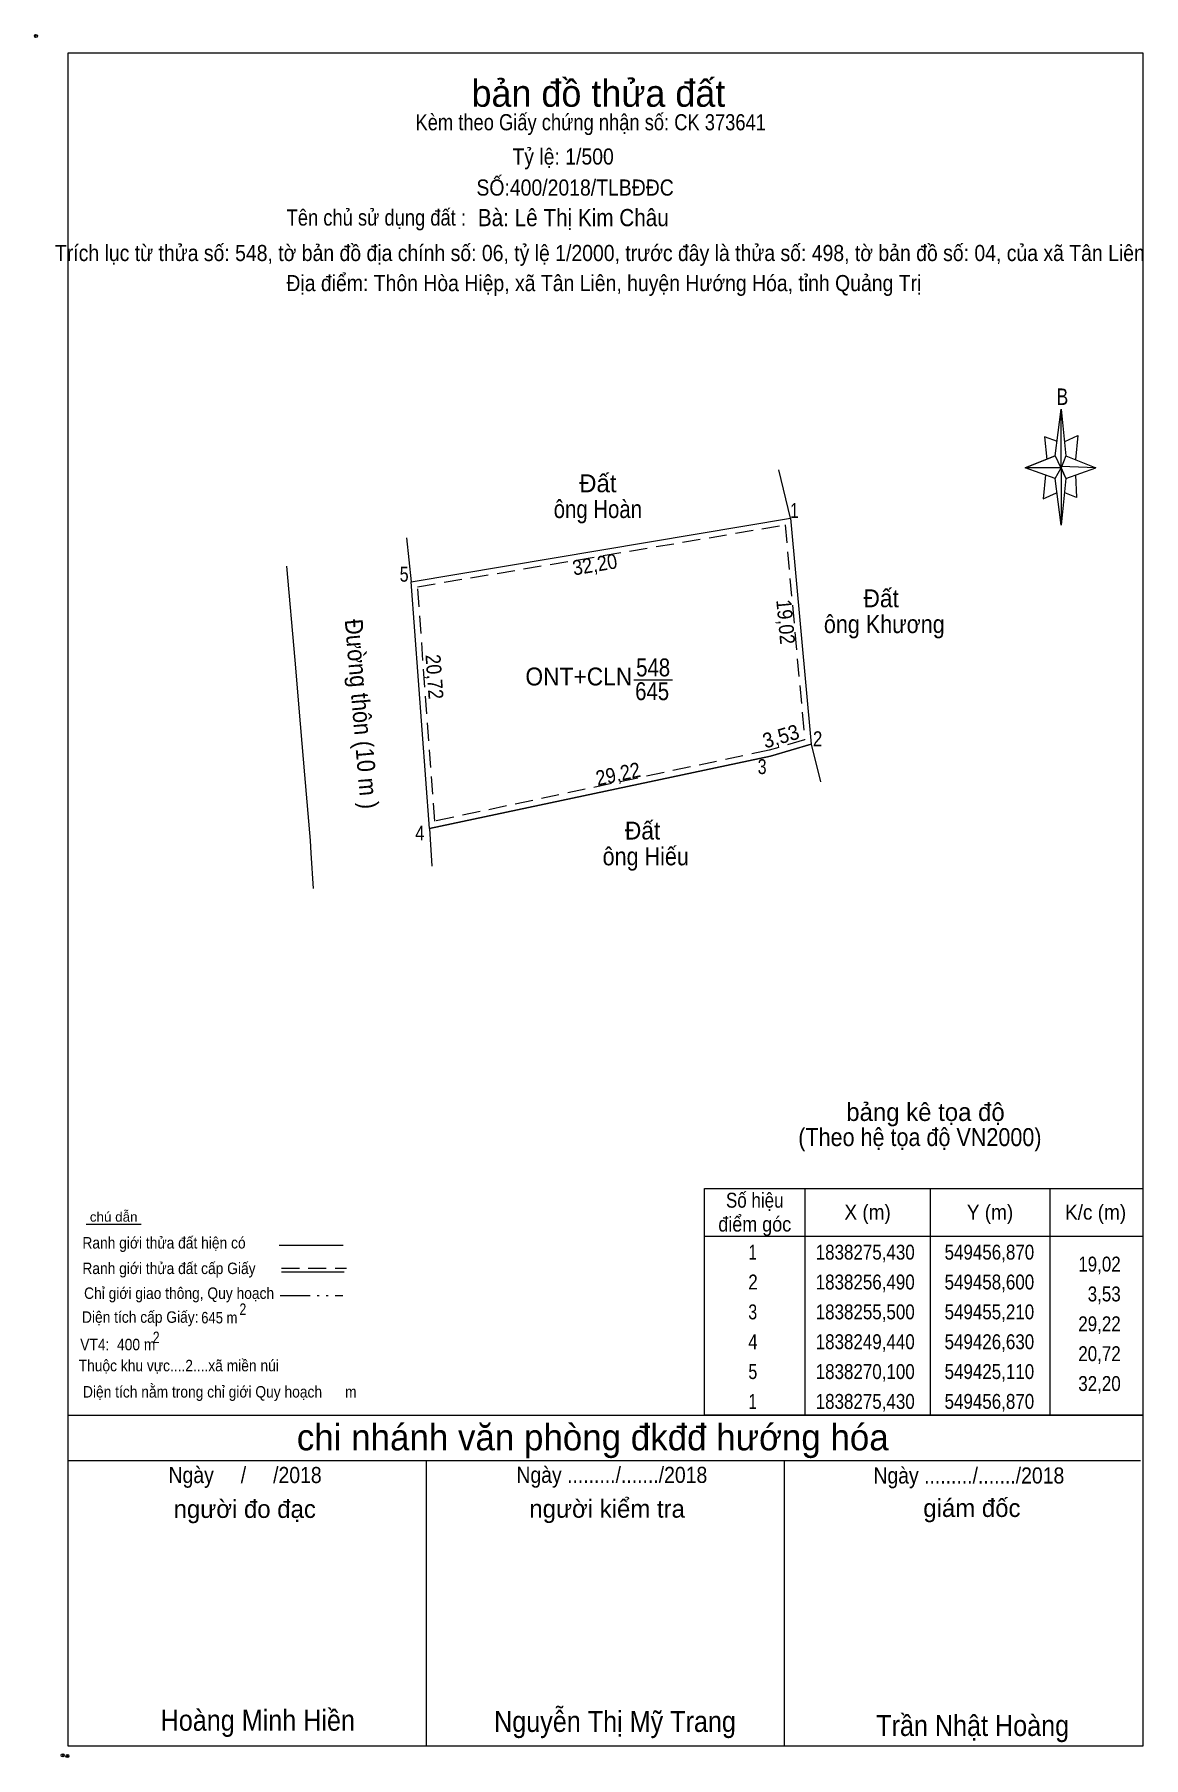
# Model space of a CAD drawing. Header units: metres. Extents: x 548819 to 549486, y 1838172 to 1838316.
# Drawn here: x 549393.6 to 549486.4, y 1838171.6 to 1838315.9 of the extents above; entities that cross this region are included whole.
import ezdxf
from ezdxf.enums import TextEntityAlignment as Align

# ---------------------------------------------------------------- set-up
doc = ezdxf.new("R2010")
doc.units = ezdxf.units.M
doc.header["$LTSCALE"] = 0.5
doc.header["$PDMODE"] = 32
doc.header["$PDSIZE"] = 0.25
for name, pattern in [('DASH_DOUBLE_DOT', [9.2, 5, -1.2, 0.3, -1.2, 0.3, -1.2]), ('DOTTED', [1.5, 0.3, -1.2]), ('MEDIUM_DASHED', [4.5, 3, -1.5])]:
    doc.linetypes.add(name, pattern=pattern)
for name, color, linetype, lineweight in [('1', 7, 'DOTTED', 13), ('10', 7, 'Continuous', 13), ('18', 7, 'Continuous', 25), ('23', 7, 'Continuous', 13), ('28', 7, 'Continuous', 13), ('61', 7, 'Continuous', 13), ('63', 7, 'Continuous', 13)]:
    doc.layers.add(name, color=color, linetype=linetype, lineweight=lineweight)
doc.layers.add('13', color=7, linetype='Continuous')

msp = doc.modelspace()

# ---------------------------------------------------------------- texts
at = {"layer": '13', "width": 0.85}
for s, p in [('548', (549445.37, 1838262.17)), ('645', (549445.285, 1838260.18))]:
    msp.add_text(s, height=1.5, dxfattribs=at).set_placement(p, align=Align.CENTER)
at = {"layer": '13', "width": 0.95}
msp.add_text('ONT+CLN', height=1.5, dxfattribs=at).set_placement((549443.62, 1838261.41), align=Align.RIGHT)
at = {"layer": '28'}
for s, height, p in [('bản đồ thửa đất', 2.25, (549440.785, 1838309.87)), ('bảng kê tọa độ', 1.5, (549468.18, 1838224.94)), ('chi nhánh văn phòng đkđđ hướng hóa', 2.187, (549440.315, 1838197.36)), ('người đo đạc', 1.5, (549411.165, 1838191.7)), ('người kiểm tra', 1.5, (549441.515, 1838191.72)), ('giám đốc', 1.5, (549472.065, 1838191.78))]:
    msp.add_text(s, height=height, dxfattribs=at).set_placement(p, align=Align.CENTER)
for s, height, width, p in [('Kèm theo Giấy chứng nhận số: CK 373641', 1.35, 0.85, (549440.14, 1838307.9)), ('Tỷ lệ: 1/500', 1.35, 0.9, (549437.83, 1838305.03)), ('SỐ:400/2018/TLBĐĐC', 1.35, 0.9, (549438.835, 1838302.43)), ('Tên chủ sử dụng đất :', 1.35, 0.85, (549422.185, 1838299.92)), ('Trích lục từ thửa số: 548, tờ bản đồ địa chính số: 06, tỷ lệ 1/2000, trước đây là thửa số: 498, tờ bản đồ số: 04, của xã Tân Liên', 1.35, 0.9, (549440.91, 1838296.95)), ('Địa điểm: Thôn Hòa Hiệp, xã Tân Liên, huyện Hướng Hóa, tỉnh Quảng Trị', 1.35, 0.9, (549441.245, 1838294.43)), ('B', 1.378, 0.8, (549479.64, 1838284.9)), ('(Theo hệ tọa độ VN2000)', 1.5, 0.9, (549467.71, 1838222.84)), ('chú dẫn', 0.8, 1.05, (549400.19, 1838216.51)), ('Ranh giới thửa đất hiện có ', 0.96, 0.9, (549404.565, 1838214.26)), ('Ranh giới thửa đất cấp Giấy', 0.96, 0.9, (549404.82, 1838212.12)), ('Chỉ giới giao thông, Quy hoạch', 0.96, 0.9, (549405.67, 1838210.04)), ('Diện tích cấp Giấy: ', 0.96, 0.9, (549402.575, 1838208.04)), ('645 m ', 0.96, 0.85, (549409.19, 1838207.99)), ('2', 0.96, 0.8, (549411.01, 1838208.7)), ('2', 0.96, 0.8, (549411.01, 1838208.7)), ('2', 0.96, 0.8, (549403.75, 1838206.34)), (' VT4:  400 m ', 0.96, 0.9, (549400.535, 1838205.74)), ('Thuộc khu vực....2....xã miền núi', 0.96, 0.9, (549405.64, 1838203.98)), ('Diện tích nằm trong chỉ giới Quy hoạch      m', 0.96, 0.9, (549409.075, 1838201.78)), ('Ngày     /     /2018', 1.35, 0.9, (549411.195, 1838194.62)), ('Ngày ........./......./2018', 1.35, 0.9, (549441.91, 1838194.63)), ('Ngày ........./......./2018', 1.35, 0.9, (549471.81, 1838194.58)), ('Hoàng Minh Hiền', 1.75, 0.9, (549412.26, 1838173.88)), ('Nguyễn Thị Mỹ Trang', 1.75, 0.9, (549442.175, 1838173.78)), ('Trần Nhật Hoàng', 1.75, 0.9, (549472.13, 1838173.44))]:
    msp.add_text(s, height=height, dxfattribs=dict(at, width=width)).set_placement(p, align=Align.CENTER)
at = {"layer": '28', "width": 0.9}
msp.add_text('Bà: Lê Thị Kim Châu', height=1.44, dxfattribs=at).set_placement((549430.69, 1838299.87))
at = {"layer": '63'}
msp.add_text('Đất', height=1.5, dxfattribs=at).set_placement((549440.74, 1838277.59), align=Align.CENTER)
for s, height, width, p in [('ông Hoàn', 1.5, 0.85, (549440.74, 1838275.43)), ('Đất ', 1.5, 0.95, (549464.73, 1838267.96)), ('ông Khương', 1.5, 0.9, (549464.73, 1838265.8)), ('Đất ', 1.5, 0.95, (549444.75, 1838248.51)), ('ông Hiếu', 1.5, 0.9, (549444.75, 1838246.35)), ('Số hiệu', 1.25, 0.85, (549453.88, 1838217.68)), ('điểm góc', 1.25, 0.9, (549453.88, 1838215.68)), ('X (m)', 1.25, 0.95, (549463.33, 1838216.68)), ('Y (m)', 1.25, 0.95, (549473.585, 1838216.68)), ('K/c (m)', 1.25, 0.95, (549482.425, 1838216.68)), (' 1', 1.25, 0.75, (549453.53, 1838213.33)), ('1838275,430', 1.25, 0.85, (549463.13, 1838213.33)), ('549456,870', 1.25, 0.85, (549473.53, 1838213.33)), (' 2', 1.25, 0.85, (549453.535, 1838210.83)), ('1838256,490', 1.25, 0.85, (549463.13, 1838210.83)), ('549458,600', 1.25, 0.85, (549473.53, 1838210.83)), (' 3', 1.25, 0.8, (549453.525, 1838208.33)), ('1838255,500', 1.25, 0.85, (549463.13, 1838208.33)), ('549455,210', 1.25, 0.85, (549473.53, 1838208.33)), (' 4', 1.25, 0.85, (549453.53, 1838205.83)), ('1838249,440', 1.25, 0.85, (549463.13, 1838205.83)), ('549426,630', 1.25, 0.85, (549473.53, 1838205.83)), (' 5', 1.25, 0.8, (549453.535, 1838203.33)), ('1838270,100', 1.25, 0.85, (549463.13, 1838203.33)), ('549425,110', 1.25, 0.85, (549473.53, 1838203.33)), (' 1', 1.25, 0.75, (549453.53, 1838200.83)), ('1838275,430', 1.25, 0.85, (549463.13, 1838200.83)), ('549456,870', 1.25, 0.85, (549473.53, 1838200.83))]:
    msp.add_text(s, height=height, dxfattribs=dict(at, width=width)).set_placement(p, align=Align.CENTER)
for s, width, p in [(' 1', 0.75, (549457.55, 1838275.43)), (' 5', 0.8, (549424.89, 1838270.1)), (' 2', 0.85, (549459.54, 1838256.32)), (' 3', 0.8, (549454.87, 1838253.99)), (' 4', 0.85, (549426.23, 1838248.43)), ('19,02', 0.85, (549484.53, 1838212.33)), ('3,53', 0.85, (549484.53, 1838209.83)), ('29,22', 0.85, (549484.53, 1838207.33)), ('20,72', 0.85, (549484.53, 1838204.83)), ('32,20', 0.85, (549484.53, 1838202.33))]:
    msp.add_text(s, height=1.25, dxfattribs=dict(at, width=width)).set_placement(p, align=Align.RIGHT)
for s, height, rotation, width, p in [('32,20', 1.25, 9.527, 0.9, (549440.5866, 1838270.9283)), ('19,02', 1.25, 275.219, 0.9, (549455.8502, 1838266.6769)), ('Đường thôn (10 m )', 1.5, 274.878, 0.9, (549420.2141, 1838258.9588)), ('20,72', 1.25, 274.208, 0.9, (549426.436, 1838262.0909)), ('3,53', 1.25, 16.28, 0.95, (549456.2398, 1838256.5551)), ('29,22', 1.25, 11.971, 0.9, (549442.5604, 1838253.3929))]:
    msp.add_text(s, height=height, rotation=rotation, dxfattribs=dict(at, width=width)).set_placement(p, align=Align.CENTER)

# ---------------------------------------------------------------- linework, layer by layer
at = {"layer": '1', "linetype": 'Continuous'}
msp.add_lwpolyline([(549456.87, 1838275.43), (549458.6, 1838256.49), (549455.21, 1838255.5), (549426.63, 1838249.44), (549425.11, 1838270.1)], close=True, dxfattribs=at)
at = {"layer": '1', "linetype": 'MEDIUM_DASHED'}
msp.add_lwpolyline([(549425.64, 1838269.68), (549456.42, 1838274.85), (549458.06, 1838256.85), (549455.09, 1838255.99), (549427.09, 1838250.05)], close=True, dxfattribs=at)
at = {"layer": '10'}
for p, q in [((549456.87, 1838275.43), (549455.91, 1838279.47)), ((549425.11, 1838270.1), (549456.87, 1838275.43)), ((549425.11, 1838270.1), (549456.87, 1838275.43)), ((549458.6, 1838256.49), (549459.4, 1838253.34)), ((549426.63, 1838249.44), (549455.21, 1838255.5))]:
    msp.add_line(p, q, dxfattribs=at)
msp.add_lwpolyline([(549426.63, 1838249.44), (549455.21, 1838255.5), (549458.6, 1838256.49), (549459.4, 1838253.34)], dxfattribs=at)
msp.add_lwpolyline([(549426.63, 1838249.44), (549455.21, 1838255.5), (549458.6, 1838256.49), (549459.4, 1838253.34)], dxfattribs=at)
at = {"layer": '18', "lineweight": 13}
for p, q in [((549456.87, 1838275.43), (549458.6, 1838256.49)), ((549424.71, 1838273.78), (549425.11, 1838270.1)), ((549415.95, 1838256.55), (549416.17, 1838253.92)), ((549416.17, 1838253.92), (549416.64, 1838248.44)), ((549416.64, 1838248.44), (549416.71, 1838247.37)), ((549416.71, 1838247.37), (549416.9, 1838244.4))]:
    msp.add_line(p, q, dxfattribs=at)
msp.add_lwpolyline([(549415.35, 1838263.52), (549415.81, 1838258.19), (549415.95, 1838256.55)], dxfattribs=at)
at = {"layer": '23'}
for q in [(549425.11, 1838270.1), (549425.11, 1838270.1), (549425.11, 1838270.1), (549426.84, 1838246.28)]:
    msp.add_line((549426.63, 1838249.44), q, dxfattribs=at)
at = {"layer": '28'}
for p, q in [((549396.38, 1838236.79), (549396.38, 1838294.17)), ((549479.04, 1838280.64), (549479.54, 1838284.54)), ((549479.94, 1838280.64), (549482.44, 1838279.64)), ((549479.04, 1838278.74), (549476.54, 1838279.64)), ((549479.94, 1838278.74), (549479.54, 1838274.84)), ((549480.74, 1838279.04), (549480.84, 1838277.14)), ((549480.84, 1838277.14), (549479.84, 1838277.54)), ((549396.38, 1838215.53), (549396.38, 1838236.79)), ((549397.88, 1838216.31), (549402.48, 1838216.31)), ((549414.04, 1838214.54), (549419.42, 1838214.54)), ((549414.24, 1838212.3), (549419.5, 1838212.3)), ((549396.38, 1838200.3), (549486.38, 1838200.3)), ((549396.38, 1838196.5), (549486.18, 1838196.5)), ((549396.38, 1838196.5), (549486.18, 1838196.5)), ((549396.38, 1838196.5), (549486.18, 1838196.5)), ((549426.38, 1838172.6), (549426.38, 1838196.5)), ((549456.38, 1838172.6), (549456.38, 1838196.5))]:
    msp.add_line(p, q, dxfattribs=at)
at = {"layer": '28', "linetype": 'MEDIUM_DASHED'}
msp.add_line((549414.24, 1838212.62), (549419.68, 1838212.62), dxfattribs=at)
at = {"layer": '28', "linetype": 'DASH_DOUBLE_DOT', "lineweight": 25}
msp.add_line((549414.14, 1838210.33), (549419.38, 1838210.33), dxfattribs=at)
at = {"layer": '28'}
for points in [[(549396.38, 1838294.17), (549396.38, 1838314.4), (549486.38, 1838314.4), (549486.38, 1838215.53)], [(549479.24, 1838281.84), (549478.14, 1838282.24), (549478.34, 1838280.34)], [(549479.84, 1838281.84), (549480.94, 1838282.34), (549480.74, 1838280.34)], [(549479.54, 1838279.64), (549479.04, 1838280.64), (549476.54, 1838279.64)], [(549479.54, 1838279.64), (549479.94, 1838278.74), (549482.44, 1838279.64)], [(549478.24, 1838279.04), (549478.04, 1838277.04), (549479.14, 1838277.54)], [(549486.38, 1838215.53), (549486.38, 1838172.6), (549396.38, 1838172.6), (549396.38, 1838215.53)], [(549486.38, 1838172.6), (549396.38, 1838172.6), (549396.38, 1838196.5)]]:
    msp.add_lwpolyline(points, dxfattribs=at)
for points in [[(549479.54, 1838284.54), (549479.94, 1838280.64), (549479.54, 1838279.64)], [(549479.54, 1838279.64), (549476.54, 1838279.64), (549479.04, 1838280.64), (549479.94, 1838278.74), (549482.44, 1838279.64), (549479.54, 1838279.74)], [(549479.54, 1838279.64), (549479.54, 1838274.84), (549479.04, 1838278.74)]]:
    msp.add_lwpolyline(points, close=True, dxfattribs=at)
for p in [(549393.68, 1838315.8), (549395.92, 1838171.82), (549396.32, 1838171.76)]:
    msp.add_point(p, dxfattribs=at)
at = {"layer": '61'}
msp.add_line((549414.67, 1838271.4), (549415.35, 1838263.52), dxfattribs=at)
at = {"layer": '63'}
for p, q in [((549443.74, 1838261.87), (549447, 1838261.87)), ((549458.08, 1838219.3), (549458.08, 1838200.3)), ((549468.58, 1838219.3), (549468.58, 1838200.3)), ((549478.58, 1838219.3), (549478.58, 1838200.3)), ((549449.68, 1838215.3), (549486.38, 1838215.3))]:
    msp.add_line(p, q, dxfattribs=at)
msp.add_lwpolyline([(549449.68, 1838219.3), (549486.38, 1838219.3), (549486.38, 1838200.3), (549449.68, 1838200.3)], close=True, dxfattribs=at)

msp.set_redraw_order([(e.dxf.handle, doc.entitydb.next_handle()) for e in msp.query("TEXT MTEXT ATTDEF DIMENSION ARC_DIMENSION")])  # texts and dimensions are drawn at this point

doc.saveas('drawing.dxf')
